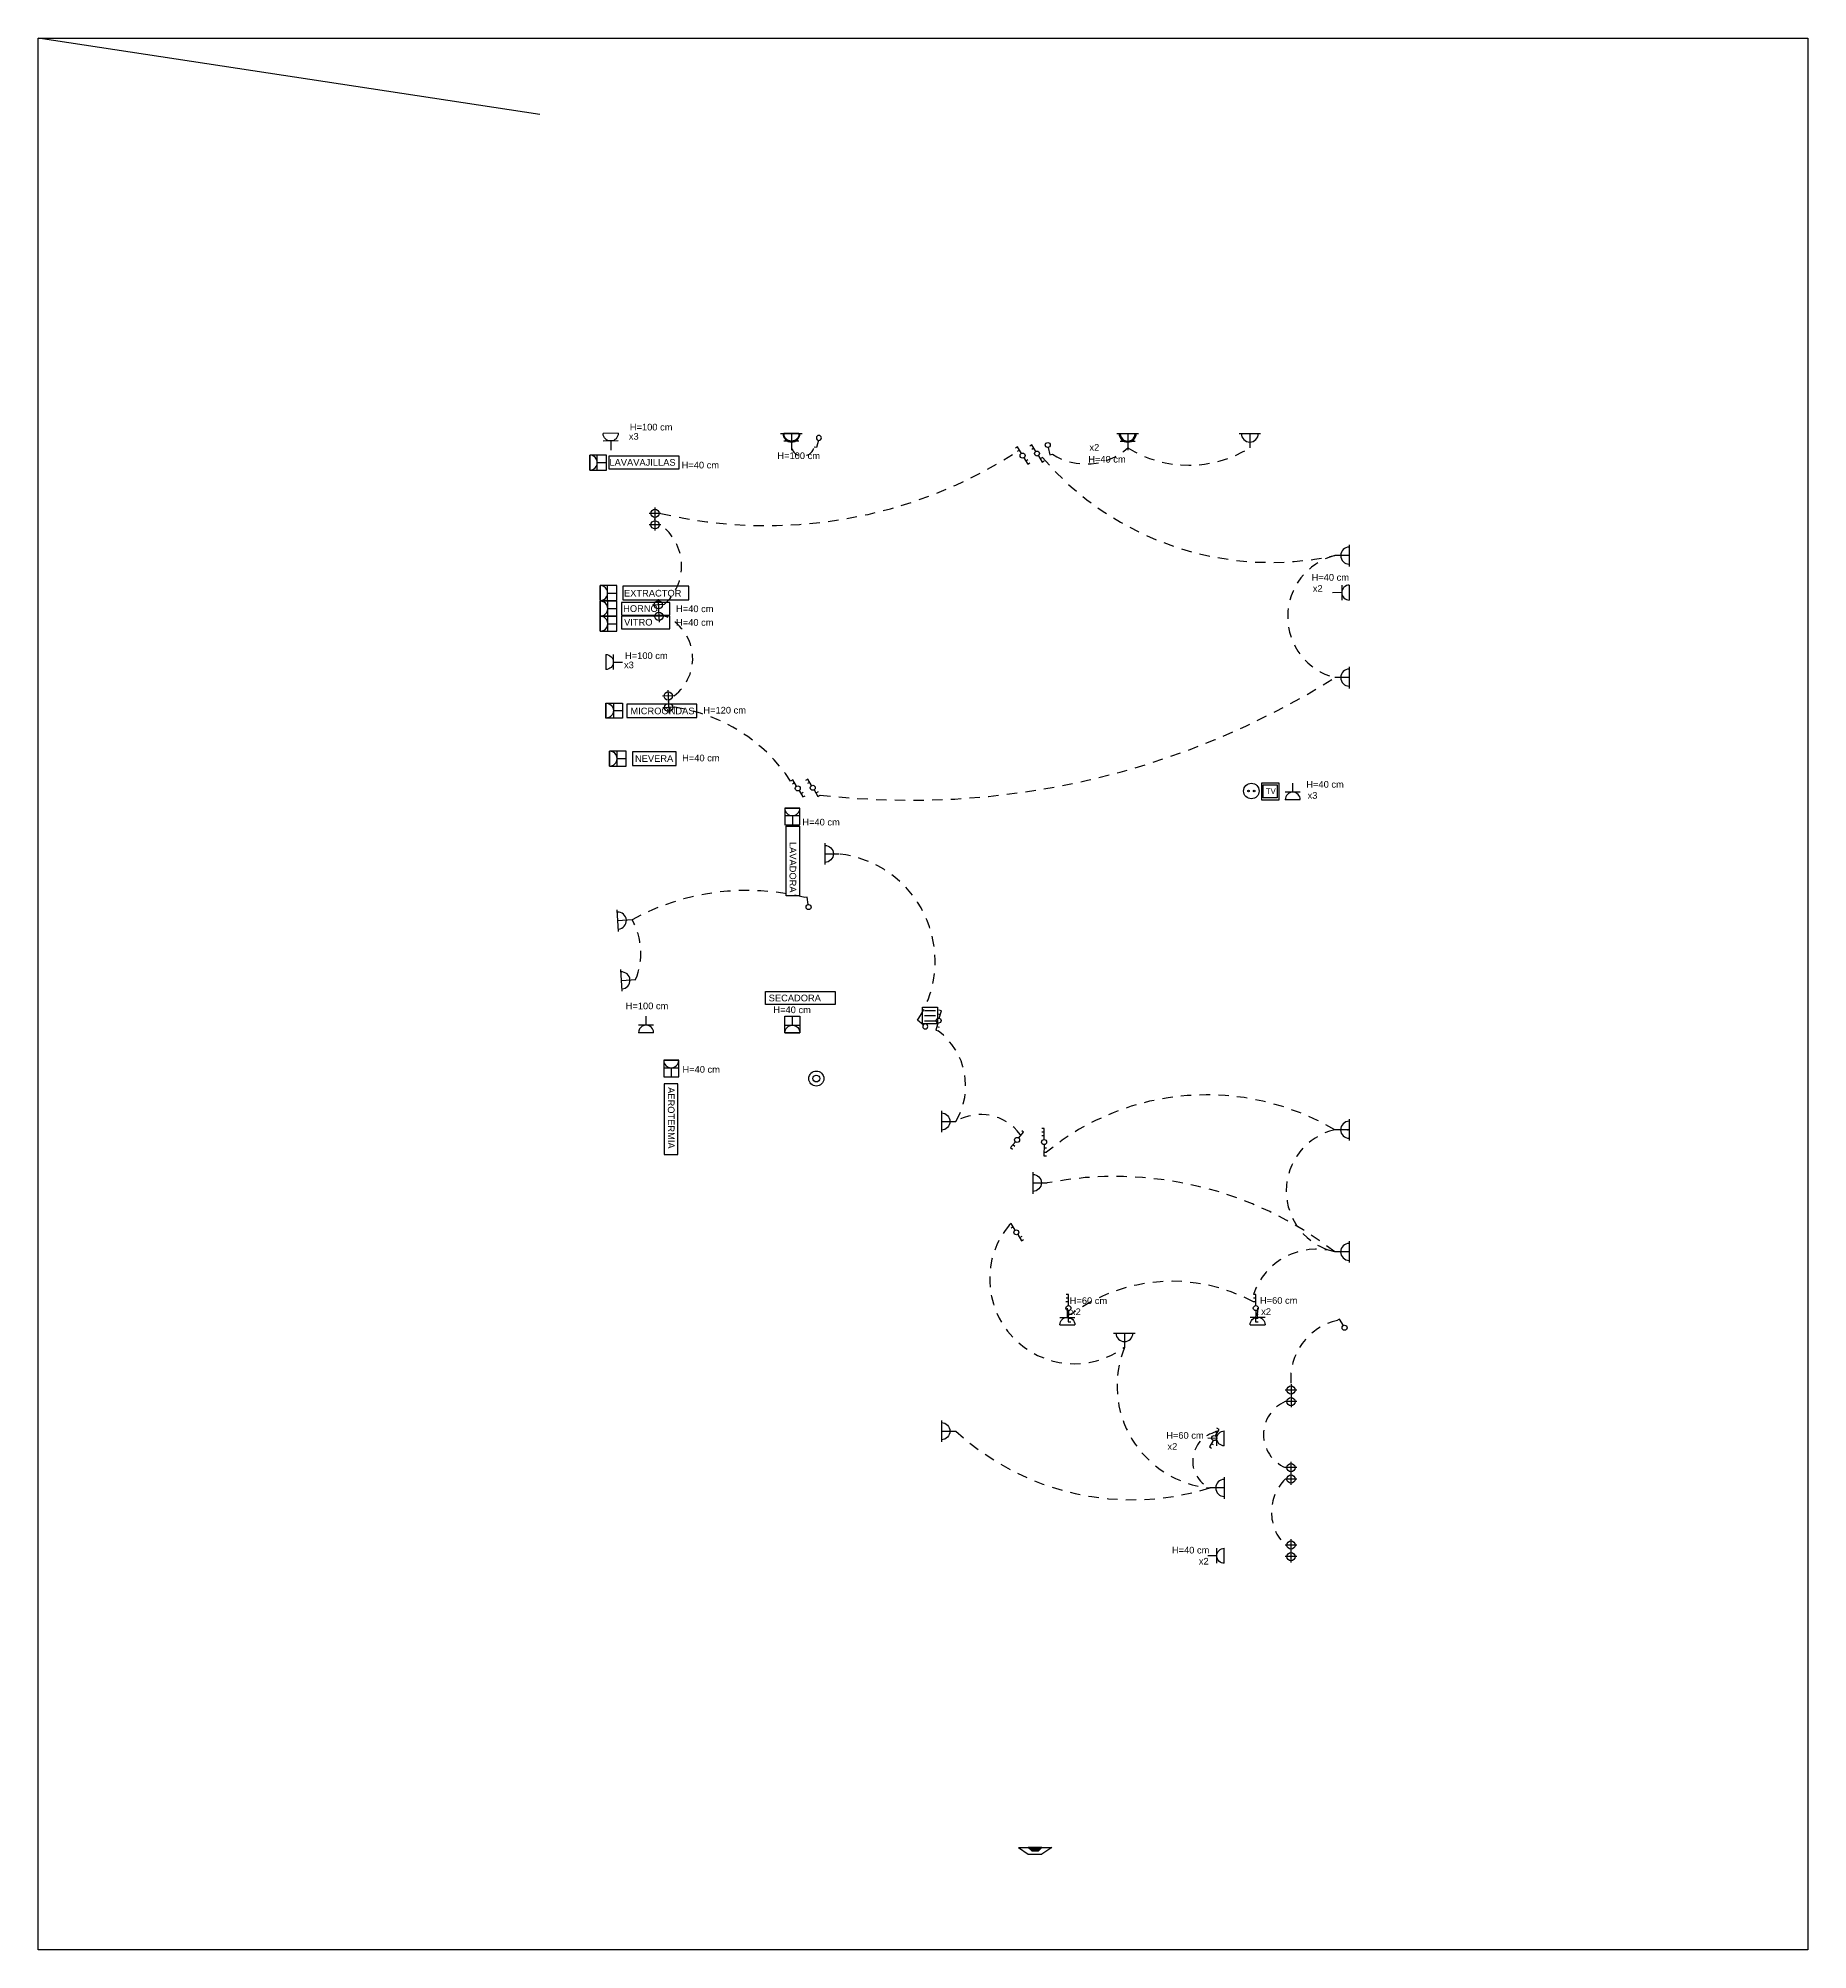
# Model space of a CAD drawing. Header units: metres. Extents: x -92 to 671, y -42 to 91.
# Drawn here: x 405.49 to 426.75, y -41.01 to -18.04 of the extents above; entities that cross this region are included whole.
import ezdxf

# ---------------------------------------------------------------- set-up
doc = ezdxf.new("R2010")
doc.units = ezdxf.units.M
doc.linetypes.add('RAYITAS2', pattern=[0.1875, 0.125, -0.0625])
for name, color, linetype in [('01Texto 1', 220, 'Continuous'), ('03electricidad', 220, 'Continuous'), ('03electricidad - iluminación', 220, 'Continuous'), ('03electricidad 1 - mecanismos', 232, 'Continuous')]:
    doc.layers.add(name, color=color, linetype=linetype)
doc.styles.add('ARIAL', font='arial.ttf')
doc.styles.add('ESTUDIO UNEN', font='')
doc.styles.add('UNEN', font='arial.ttf')
doc.styles.get('ESTUDIO UNEN').set_extended_font_data('Futura Bk BT')

msp = doc.modelspace()

# ---------------------------------------------------------------- texts
at = {"layer": '03electricidad 1 - mecanismos', "style": 'UNEN'}
for s, rotation, p in [('H=100 cm', 0.016, (412.598, -22.753)), ('x3', 0.016, (412.586, -22.864)), ('H=40 cm', 0.016, (413.22, -23.209)), ('H=100 cm', 0.016, (414.37, -23.097)), ('EXTRACTOR', 360, (412.528, -24.748)), ('HORNO', 0, (412.518, -24.933)), ('VITRO', 360, (412.529, -25.097)), ('H=40 cm', 0.016, (413.153, -24.936)), ('H=40 cm', 0.016, (413.153, -25.1)), ('H=100 cm', 0.016, (412.54, -25.499)), ('x3', 0.016, (412.528, -25.61)), ('MICROONDAS', 0, (412.605, -26.163)), ('H=120 cm', 0.016, (413.481, -26.154)), ('NEVERA', 0, (412.66, -26.735)), ('H=40 cm', 0.016, (413.226, -26.728)), ('H=40 cm', 0.016, (414.67, -27.499)), ('H=40 cm', 0.016, (414.322, -29.754)), ('H=40 cm', 0.016, (413.23, -30.47))]:
    msp.add_text(s, height=0.08, rotation=rotation, dxfattribs=at).set_placement(p)
for s, p in [('x2', (418.119, -22.996)), ('H=40 cm', (418.104, -23.139)), ('H=40 cm', (420.787, -24.558)), ('x2', (420.802, -24.691)), ('H=40 cm', (420.724, -27.045)), ('x3', (420.739, -27.178)), ('H=60 cm', (417.882, -33.249)), ('x2', (417.897, -33.382)), ('H=60 cm', (420.167, -33.246)), ('x2', (420.182, -33.38)), ('H=60 cm', (419.041, -34.867)), ('x2', (419.056, -35)), ('H=40 cm', (419.109, -36.246)), ('x2', (419.433, -36.379))]:
    msp.add_text(s, height=0.08, dxfattribs=at).set_placement(p)
at = {"layer": '03electricidad 1 - mecanismos', "color": 102, "style": 'UNEN'}
msp.add_text('H=100 cm', height=0.08, dxfattribs=at).set_placement((412.548, -29.707))
at = {"layer": '03electricidad 1 - mecanismos', "insert": (413.148, -23.178), "char_height": 0.08, "attachment_point": 9, "style": 'UNEN', "bg_fill": 16, "box_fill_scale": 1.5, "bg_fill_color": 256, "bg_fill_transparency": 0}
msp.add_mtext_dynamic_manual_height_columns('LAVAVAJILLAS', width=0.75733, gutter_width=12.5, heights=[0], dxfattribs=at)
at = {"layer": '03electricidad 1 - mecanismos', "char_height": 0.08, "style": 'UNEN', "bg_fill": 16, "box_fill_scale": 1.5, "bg_fill_color": 256, "bg_fill_transparency": 0}
for s, insert, attachment_point, rotation in [('LAVADORA', (414.515, -28.305), 9, 270), ('SECADORA', (414.266, -29.613), 7, 0)]:
    msp.add_mtext_dynamic_manual_height_columns(s, width=0.75733, gutter_width=12.5, heights=[0], dxfattribs=dict(at, insert=insert, attachment_point=attachment_point, rotation=rotation))
at = {"layer": '03electricidad 1 - mecanismos', "insert": (413.135, -30.643), "char_height": 0.08, "attachment_point": 1, "rotation": 269.9617, "style": 'ARIAL'}
msp.add_mtext_dynamic_manual_height_columns('AEROTERMIA', width=262.54883, gutter_width=12.5, heights=[0], dxfattribs=at)

# ---------------------------------------------------------------- blocks, each defined once
blk = doc.blocks.new('A$Cd804442c')
at = {"layer": '03electricidad 1 - mecanismos'}
for radius in [0.0904, 0.0404]:
    blk.add_circle((0.09, 0.09), radius, dxfattribs=at)
blk = doc.blocks.new('A$C1241cc2e')
at = {"layer": '03electricidad 1 - mecanismos', "color": 102}
for p, q in [((0.002, 0), (0, 0.181)), ((0.092, 0.001), (0.09, 0.182)), ((0.091, 0.091), (0.201, 0.092))]:
    blk.add_line(p, q, dxfattribs=at)
blk.add_arc((0.001, 0.09), 0.0904, 270.599, 90.599, dxfattribs=at)
blk = doc.blocks.new('A$C9939526f')
at = {"layer": '03electricidad 1 - mecanismos'}
for p, q in [((0, 0.181), (0.2, 0.181)), ((0, 0), (0, 0.181)), ((0.2, 0), (0, 0)), ((0.038, 0.156), (0.038, 0.025)), ((0.1, 0.155), (0.1, 0.024)), ((0.162, 0.156), (0.162, 0.025)), ((0.2, 0.181), (0.2, 0))]:
    blk.add_line(p, q, dxfattribs=at)
blk = doc.blocks.new('A$C609e2f00')
at = {"layer": '03electricidad 1 - mecanismos', "color": 0, "linetype": 'Continuous'}
for p, q in [((0, 0), (0, 0.181)), ((0.09, 0), (0.09, 0.181)), ((0.09, 0.09), (0.2, 0.09))]:
    blk.add_line(p, q, dxfattribs=at)
at = {"layer": '03electricidad 1 - mecanismos'}
blk.add_lwpolyline([(0, 0.181), (0, 0), (0.2, 0), (0.2, 0.181)], close=True, dxfattribs=at)
at = {"layer": '03electricidad 1 - mecanismos', "color": 0, "linetype": 'Continuous'}
blk.add_arc((0, 0.09), 0.0904, 270, 90, dxfattribs=at)
blk = doc.blocks.new('A$C94945e64')
at = {"layer": '03electricidad 1 - mecanismos'}
for p, q in [((0, 0.2), (0.181, 0.2)), ((0, 0.11), (0.181, 0.11)), ((0.09, 0.11), (0.091, 0))]:
    blk.add_line(p, q, dxfattribs=at)
blk.add_arc((0.09, 0.2), 0.0904, 180.0343, 0.0343, dxfattribs=at)
blk = doc.blocks.new('A$C91bf7df9')
at = {"layer": '03electricidad 1 - mecanismos'}
for points in [[(0, 0), (0.211, 0), (0.211, 0.2), (0, 0.2)], [(0.021, 0.178), (0.187, 0.178), (0.187, 0.022), (0.021, 0.022)]]:
    blk.add_lwpolyline(points, close=True, dxfattribs=at)
at = {"layer": '03electricidad 1 - mecanismos', "insert": (0.053, 0.137), "char_height": 0.0695, "attachment_point": 1, "rotation": 359.9692, "style": 'ESTUDIO UNEN'}
blk.add_mtext_dynamic_manual_height_columns('TV', width=0.54614, gutter_width=17.368, heights=[0], dxfattribs=at)
blk = doc.blocks.new('A$C1ebe7168')
at = {"layer": '03electricidad 1 - mecanismos'}
h = blk.add_hatch(color=256, dxfattribs=at)
h.dxf.hatch_style = 1
h.paths.add_polyline_path([(0.119, 0.093, -1), (0.137, 0.093, -1)])
h.paths.add_polyline_path([(0.049, 0.093, -1), (0.068, 0.093, -1)])
for centre, radius in [((0.093, 0.093), 0.0933), ((0.059, 0.093), 0.00948), ((0.128, 0.093), 0.00948)]:
    blk.add_circle(centre, radius, dxfattribs=at)
blk = doc.blocks.new('Toma de interfono_Toma de interfono')
at = {"layer": '03electricidad 1 - mecanismos'}
blk.add_hatch(color=256, dxfattribs=at).paths.add_polyline_path([(0.0225, 0.045), (0, 0.0225), (0, -0.0225), (0.0225, -0.045)])
for p, q in [((0.0225, 0.11), (0.0225, -0.11)), ((0.0225, -0.11), (-0.0225, -0.045))]:
    blk.add_line(p, q, dxfattribs=at)
blk.add_lwpolyline([(0.0225, 0.11), (-0.0225, 0.045), (-0.0225, -0.045)], dxfattribs=at)
blk.add_lwpolyline([(0.0225, 0.045), (0, 0.0225), (0, -0.0225), (0.0225, -0.045)], close=True, dxfattribs=at)
blk = doc.blocks.new('A$C3bea13b5')
at = {"layer": '03electricidad - iluminación'}
for p, q in [((0.154, 0.232), (0.154, 0)), ((0.154, 0.116), (0, 0.116))]:
    blk.add_line(p, q, dxfattribs=at)
blk.add_arc((0.154, 0.116), 0.0919, 90, 270, dxfattribs=at)
blk = doc.blocks.new('A$C2271a7fb')
at = {"layer": '03electricidad - iluminación'}
for p, q in [((0.058, 0.04), (0.143, 0.071)), ((0.143, 0.071), (0.133, 0.099))]:
    blk.add_line(p, q, dxfattribs=at)
blk.add_circle((0.03, 0.03), 0.03, dxfattribs=at)
blk = doc.blocks.new('A$C9439838d')
at = {"layer": '03electricidad - iluminación'}
for p, q in [((0.067, 0.082), (0, 0.022)), ((0, 0.022), (0.02, 0)), ((0.054, 0.03), (0.033, 0.052)), ((0.112, 0.123), (0.179, 0.183)), ((0.145, 0.153), (0.125, 0.175)), ((0.179, 0.183), (0.158, 0.205))]:
    blk.add_line(p, q, dxfattribs=at)
blk.add_circle((0.089, 0.103), 0.03, dxfattribs=at)

# ---------------------------------------------------------------- linework, layer by layer
msp.add_lwpolyline([(411.517, -18.955), (405.492, -18.04)])
at = {"layer": '01Texto 1'}
msp.add_lwpolyline([(405.492, -18.04), (426.747, -18.04), (426.747, -41.007), (405.492, -41.007)], close=True, dxfattribs=at)
at = {"layer": '03electricidad - iluminación'}
for p, q in [((412.969, -23.749), (412.831, -23.749)), ((412.969, -23.887), (412.831, -23.887)), ((413.01, -24.845), (412.872, -24.851)), ((413.016, -24.983), (412.878, -24.989)), ((413.128, -25.941), (412.99, -25.947)), ((413.134, -26.079), (412.996, -26.085)), ((417.575, -31.228), (417.545, -31.227)), ((417.576, -31.138), (417.546, -31.138)), ((417.576, -31.183), (417.546, -31.182)), ((417.574, -31.273), (417.576, -31.138)), ((417.573, -31.333), (417.571, -31.468)), ((417.572, -31.423), (417.602, -31.423)), ((417.603, -31.378), (417.573, -31.378)), ((417.572, -31.468), (417.602, -31.468)), ((417.867, -33.223), (417.837, -33.223)), ((417.868, -33.178), (417.838, -33.178)), ((417.869, -33.134), (417.839, -33.133)), ((417.867, -33.268), (417.869, -33.134)), ((420.118, -33.178), (420.088, -33.178)), ((420.118, -33.223), (420.088, -33.223)), ((420.119, -33.134), (420.089, -33.133)), ((420.117, -33.268), (420.119, -33.134)), ((417.866, -33.328), (417.864, -33.463)), ((417.864, -33.418), (417.894, -33.419)), ((417.864, -33.463), (417.894, -33.464)), ((417.895, -33.374), (417.865, -33.373)), ((420.116, -33.328), (420.114, -33.463)), ((420.145, -33.374), (420.115, -33.373)), ((420.115, -33.418), (420.145, -33.419)), ((420.115, -33.463), (420.145, -33.464)), ((420.609, -34.282), (420.471, -34.282)), ((420.609, -34.421), (420.471, -34.421)), ((420.609, -35.214), (420.471, -35.214)), ((420.609, -35.352), (420.471, -35.352)), ((420.609, -36.145), (420.471, -36.145)), ((420.609, -36.284), (420.471, -36.284))]:
    msp.add_line(p, q, dxfattribs=at)
for points in [[(412.9, -23.68), (412.9, -23.818)], [(412.9, -23.818), (412.9, -23.956)], [(412.938, -24.779), (412.944, -24.917)], [(412.944, -24.917), (412.95, -25.055)], [(413.056, -25.875), (413.062, -26.013)], [(413.062, -26.013), (413.068, -26.151)], [(420.54, -34.213), (420.54, -34.352)], [(420.54, -34.352), (420.54, -34.49)], [(420.54, -35.283), (420.54, -35.145)], [(420.54, -35.421), (420.54, -35.283)], [(420.54, -36.215), (420.54, -36.076)], [(420.54, -36.353), (420.54, -36.215)]]:
    msp.add_lwpolyline(points, dxfattribs=at)
for centre, radius in [((412.9, -23.749), 0.0494), ((412.9, -23.887), 0.0494), ((412.941, -24.848), 0.0494), ((412.947, -24.986), 0.0494), ((413.059, -25.944), 0.0494), ((413.065, -26.082), 0.0494), ((417.574, -31.303), 0.03), ((417.866, -33.298), 0.03), ((420.117, -33.298), 0.03), ((420.54, -34.282), 0.0494), ((420.54, -34.421), 0.0494), ((420.54, -35.214), 0.0494), ((420.54, -35.352), 0.0494), ((420.54, -36.145), 0.0494), ((420.54, -36.284), 0.0494)]:
    msp.add_circle(centre, radius, dxfattribs=at)
at = {"layer": '03electricidad - iluminación', "linetype": 'RAYITAS2'}
for centre, radius, start, end in [((414.675, -22.919), 0.142, 197.2948, 346.4844), ((418.077, -22.408), 0.748, 237.4326, 312.1944), ((419.311, -21.782), 1.389, 238.153, 301.8887), ((414.241, -18.36), 5.537, 256.7263, 302.954), ((420.3, -20.714), 3.625, 220.7363, 282.2305), ((412.607, -24.382), 0.613, 311.0048, 53.8246), ((421.257, -24.989), 0.757, 104.4504, 255.5908), ((412.796, -25.494), 0.557, 306.6681, 66.7224), ((415.966, -17.627), 9.569, 263.4981, 302.2214), ((412.844, -28.078), 2.02, 33.4419, 81.7568), ((414.966, -29.131), 1.299, 328.2213, 83.5715), ((414.005, -31.156), 2.877, 76.0077, 118.6413), ((411.9, -29.034), 0.83, 337.6875, 29.0935), ((415.804, -30.627), 0.828, 328.8571, 52.8886), ((419.526, -33.768), 3.033, 59.4621, 129.3722), ((416.815, -31.557), 0.585, 36.222, 121.1036), ((421.235, -31.889), 0.752, 102.8857, 257.1144), ((418.423, -36.026), 4.31, 52.1611, 100.8598), ((417.937, -32.949), 1.017, 140.2981, 306.2864), ((420.843, -33.385), 0.795, 73.637, 161.5378), ((419.111, -35.029), 2.053, 61.5789, 126.2949), ((421.254, -34.145), 0.717, 102.5152, 185.4365), ((419.683, -34.231), 1.233, 158.0165, 264.6105), ((420.642, -34.817), 0.432, 113.3667, 246.6333), ((418.632, -32.466), 3.135, 227.4602, 287.3607), ((419.714, -35.135), 0.355, 101.6987, 245.6641), ((420.862, -35.749), 0.557, 134.6143, 225.3857)]:
    msp.add_arc(centre, radius, start, end, dxfattribs=at)
at = {"layer": '03electricidad - iluminación'}
for p in [(412.9, -23.818), (421.24, -24.256), (412.944, -24.917), (412.944, -24.917), (413.062, -26.013), (413.062, -26.013), (421.223, -31.156)]:
    msp.add_point(p, dxfattribs=at)
at = {"layer": '03electricidad 1 - mecanismos'}
for points in [[(412.514, -24.624), (412.514, -24.787), (413.307, -24.787), (413.307, -24.624)], [(412.496, -24.822), (412.496, -24.971), (413.08, -24.971), (413.08, -24.822)], [(412.496, -24.986), (412.496, -25.135), (413.08, -25.135), (413.08, -24.986)], [(412.561, -26.04), (412.561, -26.203), (413.402, -26.203), (413.402, -26.04)], [(412.628, -26.614), (412.628, -26.777), (413.153, -26.777), (413.153, -26.614)], [(413.009, -30.603), (413.009, -31.452), (413.174, -31.452), (413.174, -30.603)]]:
    msp.add_lwpolyline(points, close=True, dxfattribs=at)

# ---------------------------------------------------------------- block references
at = {"layer": '03electricidad', "color": 232, "xscale": 1.822384650383841, "yscale": 1.822384650383841, "zscale": 1.822384650383841, "rotation": 90}
msp.add_blockref('Toma de interfono_Toma de interfono', (417.466, -39.819), dxfattribs=at)
at = {"layer": '03electricidad - iluminación', "yscale": 1.11691504811759, "zscale": 1.11691504811759}
for p, xscale, rotation in [((414.669, -22.962), 1.11691504811759, 90.0371837196443), ((418.708, -22.962), 1.11691504811759, 90.0371837196443), ((420.175, -22.961), 1.11691504811759, 90.0371837196443), ((421.068, -24.386), 1.11691504811759, 0.03718321347012056), ((421.068, -25.852), 1.11691504811759, 0.03718321347012056), ((415.112, -27.97), -1.11691504811759, 359.9628167865299), ((412.617, -28.501), 1.11691504811759, 183.8096329290198), ((412.66, -29.22), 1.11691504811759, 183.8096329290198), ((416.512, -31.185), -1.11691504811759, 359.9628167865299), ((421.067, -31.285), 1.11691504811759, 0.03718321347012056), ((417.611, -31.923), -1.11691504811759, 359.9628167865299), ((421.067, -32.752), 1.11691504811759, 0.03718321347012056), ((418.669, -33.769), 1.11691504811759, 90.0743664267195), ((416.512, -34.906), -1.11691504811759, 359.9628167865299), ((419.567, -35.588), 1.11691504811759, 0.03718321347012056)]:
    msp.add_blockref('A$C3bea13b5', p, dxfattribs=dict(at, xscale=xscale, rotation=rotation))
at = {"layer": '03electricidad - iluminación', "xscale": -1}
for p, rotation in [((414.895, -22.809), 97.08986902562378), ((416.166, -29.951), 341.7872317376224)]:
    msp.add_blockref('A$C2271a7fb', p, dxfattribs=dict(at, rotation=rotation))
at = {"layer": '03electricidad - iluminación'}
for name, p, rotation in [('A$C9439838d', (417.399, -23.163), 78.520605359844), ('A$C9439838d', (417.572, -23.138), 78.520605359844), ('A$C2271a7fb', (417.592, -22.894), 262.9038347959057), ('A$C9439838d', (414.699, -27.161), 78.520605359844), ('A$C9439838d', (414.878, -27.154), 78.520605359844), ('A$C2271a7fb', (414.768, -28.515), 77.58886135778901), ('A$C9439838d', (416.328, -29.709), 212.2398944248492), ('A$C9439838d', (417.325, -31.164), 187.2657223241224), ('A$C9439838d', (417.324, -32.495), 78.520605359844), ('A$C2271a7fb', (421.219, -33.558), 100.1691294883968), ('A$C9439838d', (419.567, -34.986), 18.98032256174026)]:
    msp.add_blockref(name, p, dxfattribs=dict(at, rotation=rotation))
at = {"layer": '03electricidad 1 - mecanismos', "xscale": -1}
for name, p, rotation in [('A$C94945e64', (412.462, -22.987), 1.320274547434721), ('A$C94945e64', (414.63, -22.99), 0.03433503225136469), ('A$C94945e64', (412.509, -25.445), 90.03433503225143), ('A$C609e2f00', (412.31, -26.029), 180.0000209826808), ('A$C609e2f00', (414.46, -29.989), 270.0000104913493), ('A$C94945e64', (417.764, -33.299), 180), ('A$C94945e64', (420.049, -33.297), 180), ('A$C94945e64', (419.539, -34.953), 270), ('A$C94945e64', (419.539, -36.364), 270)]:
    msp.add_blockref(name, p, dxfattribs=dict(at, rotation=rotation))
at = {"layer": '03electricidad 1 - mecanismos'}
for name, p in [('A$C94945e64', (418.488, -22.99)), ('A$Cd804442c', (414.748, -30.63))]:
    msp.add_blockref(name, p, dxfattribs=at)
for name, p, rotation in [('A$C609e2f00', (412.117, -23.229), 359.9999895086507), ('A$C609e2f00', (412.241, -24.796), 359.9999895086507), ('A$C609e2f00', (412.243, -24.984), 359.9999895086507), ('A$C94945e64', (421.04, -24.611), 270), ('A$C609e2f00', (412.243, -25.165), 359.9999895086507), ('A$C609e2f00', (412.355, -26.786), 359.9999895086507), ('A$C1ebe7168', (420.157, -26.992), 179.986902635024), ('A$C91bf7df9', (420.185, -27.189), 359.986902635024), ('A$C94945e64', (420.651, -26.989), 180), ('A$C609e2f00', (414.46, -27.291), 269.9999895086507), ('A$C1241cc2e', (412.883, -29.991), 89.40100219481285), ('A$C9939526f', (416.293, -29.884), 89.99999999999454), ('A$C609e2f00', (413.005, -30.32), 270)]:
    msp.add_blockref(name, p, dxfattribs=dict(at, rotation=rotation))

msp.set_redraw_order([(e.dxf.handle, doc.entitydb.next_handle()) for e in msp.query("TEXT MTEXT ATTDEF DIMENSION ARC_DIMENSION")])  # texts and dimensions are drawn at this point

doc.saveas('drawing.dxf')
